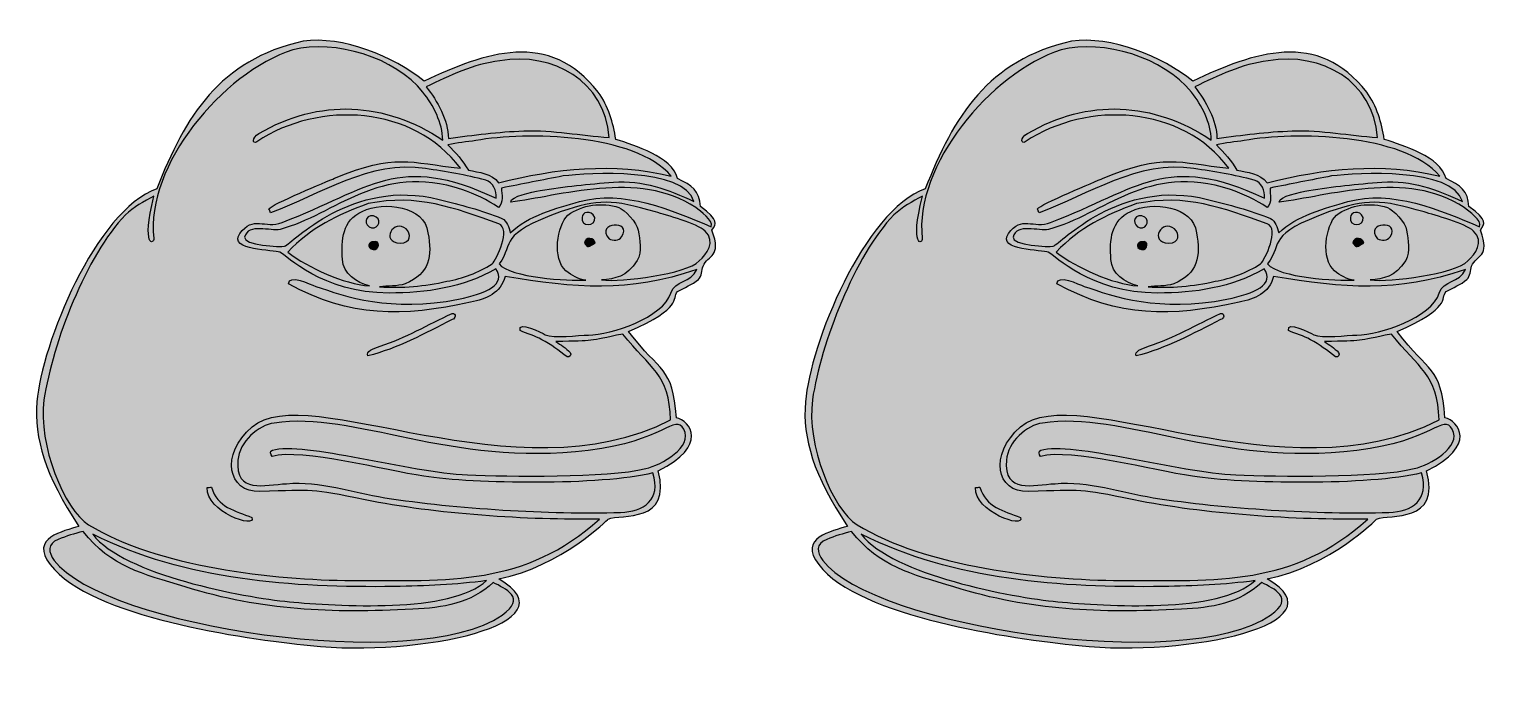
# Model space of a CAD drawing. Header units: millimetres. Extents: x 1626 to 1822, y -370 to -284.
import ezdxf

# ---------------------------------------------------------------- set-up
doc = ezdxf.new("R2010")
doc.units = ezdxf.units.MM
doc.header["$MEASUREMENT"] = 0
doc.layers.add('layer 1', color=7, linetype='Continuous')

msp = doc.modelspace()

# ---------------------------------------------------------------- hatches: boundary and pattern name
at = {"layer": 'layer 1', "true_color": 0x2b2a29}
h = msp.add_hatch(color=250, dxfattribs=at)
edge = h.paths.add_edge_path()
edge.add_spline(control_points=[(1663.1621, -285.3997), (1668.4217, -284.6766), (1675.2974, -287.4023), (1679.3808, -290.7636), (1687.5242, -286.9199), (1696.1877, -283.8034), (1702.69, -292.2583), (1704.0494, -294.09), (1704.7076, -296.3331), (1705.0404, -298.5647), (1707.6074, -299.4035), (1712.5485, -300.8459), (1713.3172, -303.8237), (1715.2397, -304.7046), (1716.2734, -305.4158), (1716.3781, -307.5691), (1718.9379, -309.4491), (1718.5041, -309.7965), (1717.9272, -310.7525), (1719.3087, -314.3921), (1717.3852, -314.0134), (1716.7258, -315.5545), (1716.5663, -316.1562), (1716.6, -316.8779), (1716.1092, -317.3349), (1715.2855, -318.0437), (1714.2514, -318.4216), (1713.3207, -318.9537), (1712.4918, -319.9607), (1714.1631, -321.0471), (1706.7664, -324.3202), (1711.0236, -329.9724), (1712.6523, -328.8197), (1713.1609, -335.8741), (1714.9599, -336.2203), (1717.5918, -339.6468), (1710.7034, -342.9681), (1712.6501, -350.1061), (1705.7873, -348.6891), (1704.006, -349.4661), (1703.9984, -349.4696), (1697.7651, -355.7989), (1689.3536, -357.4533), (1699.7639, -363.4936), (1678.6733, -367.9375), (1664.1267, -366.4032), (1655.1261, -365.454), (1634.7535, -362.6367), (1629.2771, -355.5524), (1626.4681, -351.9189), (1631.0249, -351.0967), (1633.1292, -350.4194), (1628.5925, -343.5955), (1627.1029, -338.6543), (1627.502, -333.7376), (1628.1253, -326.0658), (1635.3437, -308.1085), (1643.5551, -305.2114), (1647.3775, -295.4309), (1651.9278, -287.9702), (1663.1621, -285.3997)], knot_values=[0, 0, 0, 0, 0.05, 0.05, 0.05, 0.1, 0.1, 0.1, 0.15, 0.15, 0.15, 0.2, 0.2, 0.2, 0.25, 0.25, 0.25, 0.3, 0.3, 0.3, 0.35, 0.35, 0.35, 0.4, 0.4, 0.4, 0.45, 0.45, 0.45, 0.5, 0.5, 0.5, 0.55, 0.55, 0.55, 0.6, 0.6, 0.6, 0.65, 0.65, 0.65, 0.7, 0.7, 0.7, 0.75, 0.75, 0.75, 0.8, 0.8, 0.8, 0.85, 0.85, 0.85, 0.9, 0.9, 0.9, 0.95, 0.95, 0.95, 1, 1, 1, 1], degree=3, periodic=1)
h = msp.add_hatch(color=250, dxfattribs=at)
edge = h.paths.add_edge_path()
edge.add_spline(control_points=[(1766.1074, -285.3997), (1771.367, -284.6766), (1778.2427, -287.4023), (1782.3261, -290.7636), (1790.4695, -286.9199), (1799.133, -283.8034), (1805.6353, -292.2583), (1806.9947, -294.09), (1807.6529, -296.3331), (1807.9857, -298.5647), (1810.5527, -299.4035), (1815.4938, -300.8459), (1816.2625, -303.8237), (1818.185, -304.7046), (1819.2187, -305.4158), (1819.3234, -307.5691), (1821.8832, -309.4491), (1821.4494, -309.7965), (1820.8725, -310.7525), (1822.254, -314.3921), (1820.3305, -314.0134), (1819.6711, -315.5545), (1819.5116, -316.1562), (1819.5453, -316.8779), (1819.0545, -317.3349), (1818.2308, -318.0437), (1817.1967, -318.4216), (1816.266, -318.9537), (1815.4371, -319.9607), (1817.1084, -321.0471), (1809.7117, -324.3202), (1813.9689, -329.9724), (1815.5976, -328.8197), (1816.1062, -335.8741), (1817.9052, -336.2203), (1820.5371, -339.6468), (1813.6487, -342.9681), (1815.5954, -350.1061), (1808.7326, -348.6891), (1806.9513, -349.4661), (1806.9437, -349.4696), (1800.7104, -355.7989), (1792.2989, -357.4533), (1802.7092, -363.4936), (1781.6186, -367.9375), (1767.072, -366.4032), (1758.0714, -365.454), (1737.6988, -362.6367), (1732.2224, -355.5524), (1729.4134, -351.9189), (1733.9702, -351.0967), (1736.0745, -350.4194), (1731.5378, -343.5955), (1730.0482, -338.6543), (1730.4473, -333.7376), (1731.0706, -326.0658), (1738.289, -308.1085), (1746.5004, -305.2114), (1750.3228, -295.4309), (1754.8731, -287.9702), (1766.1074, -285.3997)], knot_values=[0, 0, 0, 0, 0.05, 0.05, 0.05, 0.1, 0.1, 0.1, 0.15, 0.15, 0.15, 0.2, 0.2, 0.2, 0.25, 0.25, 0.25, 0.3, 0.3, 0.3, 0.35, 0.35, 0.35, 0.4, 0.4, 0.4, 0.45, 0.45, 0.45, 0.5, 0.5, 0.5, 0.55, 0.55, 0.55, 0.6, 0.6, 0.6, 0.65, 0.65, 0.65, 0.7, 0.7, 0.7, 0.75, 0.75, 0.75, 0.8, 0.8, 0.8, 0.85, 0.85, 0.85, 0.9, 0.9, 0.9, 0.95, 0.95, 0.95, 1, 1, 1, 1], degree=3, periodic=1)
h = msp.add_hatch(color=250, dxfattribs=at)
edge = h.paths.add_edge_path()
edge.add_spline(control_points=[(1661.7614, -286.5636), (1667.4403, -285.1437), (1675.4758, -287.567), (1679.2136, -292.2435), (1680.5875, -293.9625), (1681.856, -296.399), (1681.8589, -298.6493), (1674.1394, -293.5108), (1665.3167, -293.0331), (1657.2281, -297.794), (1656.2458, -298.3718), (1656.3688, -299.2653), (1656.9592, -298.8732), (1665.3432, -293.3031), (1677.9472, -294.0504), (1684.2188, -302.4155), (1677.3767, -301.7263), (1675.6018, -300.353), (1667.3793, -303.777), (1666.3674, -304.198), (1658.9162, -307.2713), (1658.5857, -307.8701), (1658.6422, -308.0036), (1658.7513, -308.2685), (1658.8075, -308.4023), (1665.5008, -305.9412), (1672.0559, -301.3179), (1679.5484, -302.468), (1682.2536, -302.8967), (1684.9671, -303.32), (1687.6182, -304.0211), (1688.6126, -304.3351), (1689.1222, -305.439), (1688.9964, -306.4297), (1675.7833, -300.2781), (1672.3563, -305.0905), (1660.3381, -309.7107), (1658.0389, -310.5948), (1656.4567, -308.6573), (1654.6823, -311.1999), (1653.0698, -313.5103), (1659.3517, -313.3517), (1660.0258, -313.6783), (1661.038, -314.168), (1665.5925, -319.123), (1674.6671, -319.1549), (1679.6267, -319.1724), (1684.6324, -318.4186), (1688.9756, -315.9136), (1690.4228, -317.9768), (1687.6843, -319.239), (1683.9717, -319.9768), (1674.9345, -321.7723), (1668.7035, -319.6028), (1664.8421, -318.2592), (1664.0694, -317.9903), (1661.2358, -316.5639), (1661.1824, -317.9292), (1669.4878, -322.4311), (1676.4548, -322.4002), (1685.5857, -320.3866), (1687.707, -319.9186), (1689.624, -319.2201), (1690.2035, -316.9571), (1699.6328, -318.4509), (1706.7103, -319.1819), (1715.9061, -315.9982), (1715.1439, -317.8025), (1712.9307, -317.4516), (1712.4087, -319.1662), (1711.4067, -322.4578), (1704.4455, -324.7366), (1701.3701, -324.7883), (1700.0376, -324.8104), (1696.7412, -325.2355), (1695.5844, -324.7357), (1695.128, -324.538), (1691.8834, -322.7852), (1692.2133, -324.1792), (1693.1704, -324.6398), (1694.2253, -324.867), (1695.1503, -325.407), (1696.3783, -326.0064), (1697.4085, -326.9129), (1698.5159, -327.6967), (1698.8711, -327.8043), (1699.1327, -327.3983), (1698.9277, -327.1064), (1698.3638, -326.537), (1697.6792, -326.1061), (1697.0287, -325.6419), (1702.4276, -325.5615), (1701.1253, -325.6441), (1705.9974, -324.6469), (1709.6311, -329.2705), (1712.2118, -329.984), (1712.39, -336.1503), (1691.7099, -346.7659), (1663.7342, -330.6456), (1656.3144, -337.0963), (1652.0321, -340.8191), (1653.0531, -345.8954), (1657.3708, -345.758), (1664.8025, -345.5222), (1663.914, -345.3192), (1671.4766, -346.8694), (1680.7507, -348.7708), (1693.3449, -349.6083), (1702.8439, -349.4528), (1692.9315, -358.4233), (1682.6484, -357.7091), (1669.7691, -357.6714), (1659.1575, -357.6404), (1643.5649, -355.8506), (1634.4267, -350.2089), (1631.16, -348.1921), (1627.6212, -339.5173), (1628.442, -333.4523), (1629.5973, -325.8214), (1634.1271, -314.0881), (1639.3436, -308.6767), (1640.4511, -307.6277), (1641.8197, -306.8923), (1643.1659, -306.1967), (1641.4342, -313.1232), (1643.2394, -312.6507), (1643.1469, -311.8315), (1642.051, -302.0947), (1652.279, -289.6744), (1661.7614, -286.5636)], knot_values=[0, 0, 0, 0, 0.02325581, 0.02325581, 0.02325581, 0.04651163, 0.04651163, 0.04651163, 0.06976744, 0.06976744, 0.06976744, 0.09302326, 0.09302326, 0.09302326, 0.11627907, 0.11627907, 0.11627907, 0.13953488, 0.13953488, 0.13953488, 0.1627907, 0.1627907, 0.1627907, 0.18604651, 0.18604651, 0.18604651, 0.20930233, 0.20930233, 0.20930233, 0.23255814, 0.23255814, 0.23255814, 0.25581395, 0.25581395, 0.25581395, 0.27906977, 0.27906977, 0.27906977, 0.30232558, 0.30232558, 0.30232558, 0.3255814, 0.3255814, 0.3255814, 0.34883721, 0.34883721, 0.34883721, 0.37209302, 0.37209302, 0.37209302, 0.39534884, 0.39534884, 0.39534884, 0.41860465, 0.41860465, 0.41860465, 0.44186047, 0.44186047, 0.44186047, 0.46511628, 0.46511628, 0.46511628, 0.48837209, 0.48837209, 0.48837209, 0.51162791, 0.51162791, 0.51162791, 0.53488372, 0.53488372, 0.53488372, 0.55813953, 0.55813953, 0.55813953, 0.58139535, 0.58139535, 0.58139535, 0.60465116, 0.60465116, 0.60465116, 0.62790698, 0.62790698, 0.62790698, 0.65116279, 0.65116279, 0.65116279, 0.6744186, 0.6744186, 0.6744186, 0.69767442, 0.69767442, 0.69767442, 0.72093023, 0.72093023, 0.72093023, 0.74418605, 0.74418605, 0.74418605, 0.76744186, 0.76744186, 0.76744186, 0.79069767, 0.79069767, 0.79069767, 0.81395349, 0.81395349, 0.81395349, 0.8372093, 0.8372093, 0.8372093, 0.86046512, 0.86046512, 0.86046512, 0.88372093, 0.88372093, 0.88372093, 0.90697674, 0.90697674, 0.90697674, 0.93023256, 0.93023256, 0.93023256, 0.95348837, 0.95348837, 0.95348837, 0.97674419, 0.97674419, 0.97674419, 1, 1, 1, 1], degree=3, periodic=1)
at = {"layer": 'layer 1', "true_color": 0xfefefe}
h = msp.add_hatch(color=7, dxfattribs=at)
edge = h.paths.add_edge_path()
edge.add_spline(control_points=[(1764.7067, -286.5636), (1770.3856, -285.1437), (1778.4211, -287.567), (1782.1589, -292.2435), (1783.5328, -293.9625), (1784.8013, -296.399), (1784.8042, -298.6493), (1777.0847, -293.5108), (1768.262, -293.0331), (1760.1734, -297.794), (1759.1911, -298.3718), (1759.3141, -299.2653), (1759.9045, -298.8732), (1768.2885, -293.3031), (1780.8925, -294.0504), (1787.1641, -302.4155), (1780.322, -301.7263), (1778.5471, -300.353), (1770.3246, -303.777), (1769.3127, -304.198), (1761.8615, -307.2713), (1761.531, -307.8701), (1761.5875, -308.0036), (1761.6966, -308.2685), (1761.7528, -308.4023), (1768.4461, -305.9412), (1775.0012, -301.3179), (1782.4937, -302.468), (1785.1989, -302.8967), (1787.9124, -303.32), (1790.5635, -304.0211), (1791.5579, -304.3351), (1792.0675, -305.439), (1791.9417, -306.4297), (1778.7286, -300.2781), (1775.3016, -305.0905), (1763.2834, -309.7107), (1760.9842, -310.5948), (1759.402, -308.6573), (1757.6276, -311.1999), (1756.0151, -313.5103), (1762.297, -313.3517), (1762.9711, -313.6783), (1763.9833, -314.168), (1768.5378, -319.123), (1777.6124, -319.1549), (1782.572, -319.1724), (1787.5777, -318.4186), (1791.9209, -315.9136), (1793.3681, -317.9768), (1790.6296, -319.239), (1786.917, -319.9768), (1777.8798, -321.7723), (1771.6488, -319.6028), (1767.7874, -318.2592), (1767.0147, -317.9903), (1764.1811, -316.5639), (1764.1277, -317.9292), (1772.4331, -322.4311), (1779.4001, -322.4002), (1788.531, -320.3866), (1790.6523, -319.9186), (1792.5693, -319.2201), (1793.1488, -316.9571), (1802.5781, -318.4509), (1809.6556, -319.1819), (1818.8514, -315.9982), (1818.0892, -317.8025), (1815.876, -317.4516), (1815.354, -319.1662), (1814.352, -322.4578), (1807.3908, -324.7366), (1804.3154, -324.7883), (1802.9829, -324.8104), (1799.6865, -325.2355), (1798.5297, -324.7357), (1798.0733, -324.538), (1794.8287, -322.7852), (1795.1586, -324.1792), (1796.1157, -324.6398), (1797.1706, -324.867), (1798.0956, -325.407), (1799.3236, -326.0064), (1800.3538, -326.9129), (1801.4612, -327.6967), (1801.8164, -327.8043), (1802.078, -327.3983), (1801.873, -327.1064), (1801.3091, -326.537), (1800.6245, -326.1061), (1799.974, -325.6419), (1805.3729, -325.5615), (1804.0706, -325.6441), (1808.9427, -324.6469), (1812.5764, -329.2705), (1815.1571, -329.984), (1815.3353, -336.1503), (1794.6552, -346.7659), (1766.6795, -330.6456), (1759.2597, -337.0963), (1754.9774, -340.8191), (1755.9984, -345.8954), (1760.3161, -345.758), (1767.7478, -345.5222), (1766.8593, -345.3192), (1774.4219, -346.8694), (1783.696, -348.7708), (1796.2902, -349.6083), (1805.7892, -349.4528), (1795.8768, -358.4233), (1785.5937, -357.7091), (1772.7144, -357.6714), (1762.1028, -357.6404), (1746.5102, -355.8506), (1737.372, -350.2089), (1734.1053, -348.1921), (1730.5665, -339.5173), (1731.3873, -333.4523), (1732.5426, -325.8214), (1737.0724, -314.0881), (1742.2889, -308.6767), (1743.3964, -307.6277), (1744.765, -306.8923), (1746.1112, -306.1967), (1744.3795, -313.1232), (1746.1847, -312.6507), (1746.0922, -311.8315), (1744.9963, -302.0947), (1755.2243, -289.6744), (1764.7067, -286.5636)], knot_values=[0, 0, 0, 0, 0.02325581, 0.02325581, 0.02325581, 0.04651163, 0.04651163, 0.04651163, 0.06976744, 0.06976744, 0.06976744, 0.09302326, 0.09302326, 0.09302326, 0.11627907, 0.11627907, 0.11627907, 0.13953488, 0.13953488, 0.13953488, 0.1627907, 0.1627907, 0.1627907, 0.18604651, 0.18604651, 0.18604651, 0.20930233, 0.20930233, 0.20930233, 0.23255814, 0.23255814, 0.23255814, 0.25581395, 0.25581395, 0.25581395, 0.27906977, 0.27906977, 0.27906977, 0.30232558, 0.30232558, 0.30232558, 0.3255814, 0.3255814, 0.3255814, 0.34883721, 0.34883721, 0.34883721, 0.37209302, 0.37209302, 0.37209302, 0.39534884, 0.39534884, 0.39534884, 0.41860465, 0.41860465, 0.41860465, 0.44186047, 0.44186047, 0.44186047, 0.46511628, 0.46511628, 0.46511628, 0.48837209, 0.48837209, 0.48837209, 0.51162791, 0.51162791, 0.51162791, 0.53488372, 0.53488372, 0.53488372, 0.55813953, 0.55813953, 0.55813953, 0.58139535, 0.58139535, 0.58139535, 0.60465116, 0.60465116, 0.60465116, 0.62790698, 0.62790698, 0.62790698, 0.65116279, 0.65116279, 0.65116279, 0.6744186, 0.6744186, 0.6744186, 0.69767442, 0.69767442, 0.69767442, 0.72093023, 0.72093023, 0.72093023, 0.74418605, 0.74418605, 0.74418605, 0.76744186, 0.76744186, 0.76744186, 0.79069767, 0.79069767, 0.79069767, 0.81395349, 0.81395349, 0.81395349, 0.8372093, 0.8372093, 0.8372093, 0.86046512, 0.86046512, 0.86046512, 0.88372093, 0.88372093, 0.88372093, 0.90697674, 0.90697674, 0.90697674, 0.93023256, 0.93023256, 0.93023256, 0.95348837, 0.95348837, 0.95348837, 0.97674419, 0.97674419, 0.97674419, 1, 1, 1, 1], degree=3, periodic=1)
at = {"layer": 'layer 1', "true_color": 0x2b2a29}
h = msp.add_hatch(color=250, dxfattribs=at)
edge = h.paths.add_edge_path()
edge.add_spline(control_points=[(1689.4907, -288.0374), (1696.6802, -286.8013), (1703.5848, -290.7856), (1704.1493, -298.3034), (1700.2477, -298.0832), (1696.7674, -297.267), (1692.7082, -297.429), (1689.3087, -297.5646), (1685.9835, -297.9541), (1682.6243, -298.4594), (1682.6071, -295.9523), (1681.1365, -293.4373), (1679.6495, -291.5232), (1682.79, -290.0307), (1685.9939, -288.4473), (1689.4907, -288.0374)], knot_values=[0, 0, 0, 0, 0.2, 0.2, 0.2, 0.4, 0.4, 0.4, 0.6, 0.6, 0.6, 0.8, 0.8, 0.8, 1, 1, 1, 1], degree=3, periodic=1)
at = {"layer": 'layer 1', "true_color": 0xfefefe}
h = msp.add_hatch(color=7, dxfattribs=at)
edge = h.paths.add_edge_path()
edge.add_spline(control_points=[(1792.436, -288.0374), (1799.6255, -286.8013), (1806.5301, -290.7856), (1807.0946, -298.3034), (1803.193, -298.0832), (1799.7127, -297.267), (1795.6535, -297.429), (1792.254, -297.5646), (1788.9288, -297.9541), (1785.5696, -298.4594), (1785.5524, -295.9523), (1784.0818, -293.4373), (1782.5948, -291.5232), (1785.7353, -290.0307), (1788.9392, -288.4473), (1792.436, -288.0374)], knot_values=[0, 0, 0, 0, 0.2, 0.2, 0.2, 0.4, 0.4, 0.4, 0.6, 0.6, 0.6, 0.8, 0.8, 0.8, 1, 1, 1, 1], degree=3, periodic=1)
at = {"layer": 'layer 1', "true_color": 0x2b2a29}
h = msp.add_hatch(color=250, dxfattribs=at)
edge = h.paths.add_edge_path()
edge.add_spline(control_points=[(1686.2963, -298.7226), (1692.9997, -297.5093), (1707.5733, -297.7384), (1712.4803, -303.4817), (1704.7239, -301.6293), (1696.9872, -302.419), (1689.3406, -304.399), (1688.4285, -303.0885), (1686.7156, -303.0058), (1685.2941, -302.6899), (1684.5629, -301.4301), (1683.5966, -300.3266), (1682.5603, -299.3074), (1683.7955, -299.0425), (1685.046, -298.8847), (1686.2963, -298.7226)], knot_values=[0, 0, 0, 0, 0.2, 0.2, 0.2, 0.4, 0.4, 0.4, 0.6, 0.6, 0.6, 0.8, 0.8, 0.8, 1, 1, 1, 1], degree=3, periodic=1)
at = {"layer": 'layer 1', "true_color": 0xfefefe}
h = msp.add_hatch(color=7, dxfattribs=at)
edge = h.paths.add_edge_path()
edge.add_spline(control_points=[(1789.2416, -298.7226), (1795.945, -297.5093), (1810.5186, -297.7384), (1815.4256, -303.4817), (1807.6692, -301.6293), (1799.9325, -302.419), (1792.2859, -304.399), (1791.3738, -303.0885), (1789.6609, -303.0058), (1788.2394, -302.6899), (1787.5082, -301.4301), (1786.5419, -300.3266), (1785.5056, -299.3074), (1786.7408, -299.0425), (1787.9913, -298.8847), (1789.2416, -298.7226)], knot_values=[0, 0, 0, 0, 0.2, 0.2, 0.2, 0.4, 0.4, 0.4, 0.6, 0.6, 0.6, 0.8, 0.8, 0.8, 1, 1, 1, 1], degree=3, periodic=1)
at = {"layer": 'layer 1', "true_color": 0x2b2a29}
h = msp.add_hatch(color=250, dxfattribs=at)
edge = h.paths.add_edge_path()
edge.add_spline(control_points=[(1697.9895, -303.4705), (1701.3891, -303.0529), (1714.1993, -302.2854), (1715.515, -306.898), (1712.0846, -305.2437), (1708.6335, -304.0323), (1704.7319, -304.309), (1701.3568, -304.5479), (1698.155, -304.8634), (1694.9165, -305.4278), (1693.7459, -305.6315), (1690.9419, -306.2016), (1690.9763, -306.9579), (1697.2802, -306.2746), (1708.1303, -302.5611), (1715.7441, -307.7035), (1716.3528, -308.1522), (1718.1847, -309.4134), (1717.8194, -310.2861), (1712.6053, -308.0205), (1705.9568, -305.2524), (1700.1816, -306.9054), (1697.1041, -307.7865), (1693.2969, -308.7995), (1690.9029, -311.0795), (1690.715, -310.363), (1690.4874, -309.5301), (1689.7899, -309.1485), (1687.0596, -308.0676), (1684.2225, -307.3023), (1681.3719, -306.6158), (1669.6469, -303.6545), (1661.7336, -312.5127), (1660.6839, -312.8788), (1660.163, -313.0605), (1655.1051, -312.691), (1655.3253, -311.6793), (1655.7519, -309.7187), (1658.8304, -310.9483), (1660.0673, -310.6262), (1667.4803, -308.6957), (1673.2624, -301.6429), (1684.4236, -305.2699), (1686.1402, -305.9054), (1687.825, -306.6574), (1689.3496, -307.6761), (1690.0589, -307.0256), (1689.7298, -305.9446), (1689.7466, -305.0945), (1692.4898, -304.5304), (1695.2427, -304.0119), (1697.9895, -303.4705)], knot_values=[0, 0, 0, 0, 0.05882353, 0.05882353, 0.05882353, 0.11764706, 0.11764706, 0.11764706, 0.17647059, 0.17647059, 0.17647059, 0.23529412, 0.23529412, 0.23529412, 0.29411765, 0.29411765, 0.29411765, 0.35294118, 0.35294118, 0.35294118, 0.41176471, 0.41176471, 0.41176471, 0.47058824, 0.47058824, 0.47058824, 0.52941176, 0.52941176, 0.52941176, 0.58823529, 0.58823529, 0.58823529, 0.64705882, 0.64705882, 0.64705882, 0.70588235, 0.70588235, 0.70588235, 0.76470588, 0.76470588, 0.76470588, 0.82352941, 0.82352941, 0.82352941, 0.88235294, 0.88235294, 0.88235294, 0.94117647, 0.94117647, 0.94117647, 1, 1, 1, 1], degree=3, periodic=1)
at = {"layer": 'layer 1', "true_color": 0xfefefe}
h = msp.add_hatch(color=7, dxfattribs=at)
edge = h.paths.add_edge_path()
edge.add_spline(control_points=[(1800.9348, -303.4705), (1804.3344, -303.0529), (1817.1446, -302.2854), (1818.4603, -306.898), (1815.0299, -305.2437), (1811.5788, -304.0323), (1807.6772, -304.309), (1804.3021, -304.5479), (1801.1003, -304.8634), (1797.8618, -305.4278), (1796.6912, -305.6315), (1793.8872, -306.2016), (1793.9216, -306.9579), (1800.2255, -306.2746), (1811.0756, -302.5611), (1818.6894, -307.7035), (1819.2981, -308.1522), (1821.13, -309.4134), (1820.7647, -310.2861), (1815.5506, -308.0205), (1808.9021, -305.2524), (1803.1269, -306.9054), (1800.0494, -307.7865), (1796.2422, -308.7995), (1793.8482, -311.0795), (1793.6603, -310.363), (1793.4327, -309.5301), (1792.7352, -309.1485), (1790.0049, -308.0676), (1787.1678, -307.3023), (1784.3172, -306.6158), (1772.5922, -303.6545), (1764.6789, -312.5127), (1763.6292, -312.8788), (1763.1083, -313.0605), (1758.0504, -312.691), (1758.2706, -311.6793), (1758.6972, -309.7187), (1761.7757, -310.9483), (1763.0126, -310.6262), (1770.4256, -308.6957), (1776.2077, -301.6429), (1787.3689, -305.2699), (1789.0855, -305.9054), (1790.7703, -306.6574), (1792.2949, -307.6761), (1793.0042, -307.0256), (1792.6751, -305.9446), (1792.6919, -305.0945), (1795.4351, -304.5304), (1798.188, -304.0119), (1800.9348, -303.4705)], knot_values=[0, 0, 0, 0, 0.05882353, 0.05882353, 0.05882353, 0.11764706, 0.11764706, 0.11764706, 0.17647059, 0.17647059, 0.17647059, 0.23529412, 0.23529412, 0.23529412, 0.29411765, 0.29411765, 0.29411765, 0.35294118, 0.35294118, 0.35294118, 0.41176471, 0.41176471, 0.41176471, 0.47058824, 0.47058824, 0.47058824, 0.52941176, 0.52941176, 0.52941176, 0.58823529, 0.58823529, 0.58823529, 0.64705882, 0.64705882, 0.64705882, 0.70588235, 0.70588235, 0.70588235, 0.76470588, 0.76470588, 0.76470588, 0.82352941, 0.82352941, 0.82352941, 0.88235294, 0.88235294, 0.88235294, 0.94117647, 0.94117647, 0.94117647, 1, 1, 1, 1], degree=3, periodic=1)
at = {"layer": 'layer 1', "true_color": 0x2b2a29}
h = msp.add_hatch(color=250, dxfattribs=at)
edge = h.paths.add_edge_path()
edge.add_spline(control_points=[(1671.8664, -307.1736), (1678.4972, -305.8321), (1683.3103, -307.7179), (1689.3611, -309.8799), (1691.0658, -310.489), (1689.0863, -314.6757), (1688.4699, -315.2481), (1686.6478, -316.4495), (1684.544, -317.2071), (1682.3968, -317.5742), (1679.4561, -318.2826), (1676.4082, -318.4932), (1673.3924, -318.3276), (1674.5395, -318.1904), (1675.7293, -318.2826), (1676.8425, -317.92), (1680.1423, -316.5192), (1680.452, -314.2481), (1679.8812, -311.0795), (1679.4756, -307.4493), (1673.9729, -306.8247), (1671.0796, -308.2196), (1668.4455, -309.4134), (1668.2176, -312.0118), (1668.4324, -314.6502), (1668.4642, -316.562), (1670.3635, -317.807), (1672.0442, -318.2), (1668.543, -317.9067), (1663.9084, -315.8314), (1661.0956, -313.6721), (1664.2291, -310.3743), (1667.7193, -308.6856), (1671.8664, -307.1736)], knot_values=[0, 0, 0, 0, 0.09090909, 0.09090909, 0.09090909, 0.18181818, 0.18181818, 0.18181818, 0.27272727, 0.27272727, 0.27272727, 0.36363636, 0.36363636, 0.36363636, 0.45454545, 0.45454545, 0.45454545, 0.54545455, 0.54545455, 0.54545455, 0.63636364, 0.63636364, 0.63636364, 0.72727273, 0.72727273, 0.72727273, 0.81818182, 0.81818182, 0.81818182, 0.90909091, 0.90909091, 0.90909091, 1, 1, 1, 1], degree=3, periodic=1)
h = msp.add_hatch(color=250, dxfattribs=at)
edge = h.paths.add_edge_path()
edge.add_spline(control_points=[(1697.7091, -308.2264), (1702.7025, -306.6133), (1704.559, -306.5494), (1710.365, -308.2912), (1711.7722, -308.713), (1715.956, -309.829), (1716.9984, -310.8445), (1718.5322, -312.3389), (1717.1995, -313.9174), (1716.2296, -314.8589), (1714.4106, -316.6232), (1705.8879, -317.7372), (1703.1507, -317.3991), (1704.9531, -317.2192), (1706.4402, -317.0447), (1707.9114, -314.8153), (1708.5825, -313.5559), (1708.2423, -312.0669), (1708.0373, -310.726), (1707.9165, -309.761), (1706.201, -307.9256), (1705.4671, -307.7065), (1703.2014, -306.9579), (1700.5447, -307.276), (1698.625, -308.7328), (1697.1886, -310.0348), (1696.5001, -314.6566), (1698.3619, -316.1581), (1699.1308, -316.7788), (1700.0199, -317.3368), (1701.028, -317.4255), (1698.6939, -317.5451), (1690.8849, -317.095), (1689.4009, -315.263), (1691.5898, -312.3036), (1689.0671, -311.422), (1697.7091, -308.2264)], knot_values=[0, 0, 0, 0, 0.08333333, 0.08333333, 0.08333333, 0.16666667, 0.16666667, 0.16666667, 0.25, 0.25, 0.25, 0.33333333, 0.33333333, 0.33333333, 0.41666667, 0.41666667, 0.41666667, 0.5, 0.5, 0.5, 0.58333333, 0.58333333, 0.58333333, 0.66666667, 0.66666667, 0.66666667, 0.75, 0.75, 0.75, 0.83333333, 0.83333333, 0.83333333, 0.91666667, 0.91666667, 0.91666667, 1, 1, 1, 1], degree=3, periodic=1)
at = {"layer": 'layer 1', "true_color": 0xfefefe}
h = msp.add_hatch(color=7, dxfattribs=at)
edge = h.paths.add_edge_path()
edge.add_spline(control_points=[(1774.8117, -307.1736), (1781.4425, -305.8321), (1786.2556, -307.7179), (1792.3064, -309.8799), (1794.0111, -310.489), (1792.0316, -314.6757), (1791.4152, -315.2481), (1789.5931, -316.4495), (1787.4893, -317.2071), (1785.3421, -317.5742), (1782.4014, -318.2826), (1779.3535, -318.4932), (1776.3377, -318.3276), (1777.4848, -318.1904), (1778.6746, -318.2826), (1779.7878, -317.92), (1783.0876, -316.5192), (1783.3973, -314.2481), (1782.8265, -311.0795), (1782.4209, -307.4493), (1776.9182, -306.8247), (1774.0249, -308.2196), (1771.3908, -309.4134), (1771.1629, -312.0118), (1771.3777, -314.6502), (1771.4095, -316.562), (1773.3088, -317.807), (1774.9895, -318.2), (1771.4883, -317.9067), (1766.8537, -315.8314), (1764.0409, -313.6721), (1767.1744, -310.3743), (1770.6646, -308.6856), (1774.8117, -307.1736)], knot_values=[0, 0, 0, 0, 0.09090909, 0.09090909, 0.09090909, 0.18181818, 0.18181818, 0.18181818, 0.27272727, 0.27272727, 0.27272727, 0.36363636, 0.36363636, 0.36363636, 0.45454545, 0.45454545, 0.45454545, 0.54545455, 0.54545455, 0.54545455, 0.63636364, 0.63636364, 0.63636364, 0.72727273, 0.72727273, 0.72727273, 0.81818182, 0.81818182, 0.81818182, 0.90909091, 0.90909091, 0.90909091, 1, 1, 1, 1], degree=3, periodic=1)
h = msp.add_hatch(color=7, dxfattribs=at)
edge = h.paths.add_edge_path()
edge.add_spline(control_points=[(1800.6544, -308.2264), (1805.6478, -306.6133), (1807.5043, -306.5494), (1813.3103, -308.2912), (1814.7175, -308.713), (1818.9013, -309.829), (1819.9437, -310.8445), (1821.4775, -312.3389), (1820.1448, -313.9174), (1819.1749, -314.8589), (1817.3559, -316.6232), (1808.8332, -317.7372), (1806.096, -317.3991), (1807.8984, -317.2192), (1809.3855, -317.0447), (1810.8567, -314.8153), (1811.5278, -313.5559), (1811.1876, -312.0669), (1810.9826, -310.726), (1810.8618, -309.761), (1809.1463, -307.9256), (1808.4124, -307.7065), (1806.1467, -306.9579), (1803.49, -307.276), (1801.5703, -308.7328), (1800.1339, -310.0348), (1799.4454, -314.6566), (1801.3072, -316.1581), (1802.0761, -316.7788), (1802.9652, -317.3368), (1803.9733, -317.4255), (1801.6392, -317.5451), (1793.8302, -317.095), (1792.3462, -315.263), (1794.5351, -312.3036), (1792.0124, -311.422), (1800.6544, -308.2264)], knot_values=[0, 0, 0, 0, 0.08333333, 0.08333333, 0.08333333, 0.16666667, 0.16666667, 0.16666667, 0.25, 0.25, 0.25, 0.33333333, 0.33333333, 0.33333333, 0.41666667, 0.41666667, 0.41666667, 0.5, 0.5, 0.5, 0.58333333, 0.58333333, 0.58333333, 0.66666667, 0.66666667, 0.66666667, 0.75, 0.75, 0.75, 0.83333333, 0.83333333, 0.83333333, 0.91666667, 0.91666667, 0.91666667, 1, 1, 1, 1], degree=3, periodic=1)
at = {"layer": 'layer 1', "true_color": 0x2b2a29}
h = msp.add_hatch(color=250, dxfattribs=at)
edge = h.paths.add_edge_path()
edge.add_spline(control_points=[(1672.5758, -308.8224), (1673.8255, -309.0849), (1673.2879, -310.5972), (1672.3334, -310.4074), (1671.2799, -310.1981), (1671.3265, -308.5604), (1672.5758, -308.8224)], knot_values=[0, 0, 0, 0, 0.5, 0.5, 0.5, 1, 1, 1, 1], degree=3, periodic=1)
h = msp.add_hatch(color=250, dxfattribs=at)
edge = h.paths.add_edge_path()
edge.add_spline(control_points=[(1676.1752, -312.4937), (1673.3911, -312.3329), (1675.3012, -309.1386), (1676.9442, -310.5693), (1677.6503, -311.1837), (1677.6624, -312.436), (1676.1752, -312.4937)], knot_values=[0, 0, 0, 0, 0.5, 0.5, 0.5, 1, 1, 1, 1], degree=3, periodic=1)
h = msp.add_hatch(color=250, dxfattribs=at)
edge = h.paths.add_edge_path()
edge.add_spline(control_points=[(1700.5316, -309.0208), (1700.4683, -308.3355), (1701.7595, -307.9119), (1702.218, -309.0153), (1702.4217, -310.3569), (1700.2416, -310.2745), (1700.5316, -309.0208)], knot_values=[0, 0, 0, 0, 0.5, 0.5, 0.5, 1, 1, 1, 1], degree=3, periodic=1)
h = msp.add_hatch(color=250, dxfattribs=at)
edge = h.paths.add_edge_path()
edge.add_spline(control_points=[(1705.8206, -311.6022), (1705.49, -312.185), (1704.6512, -312.1816), (1704.1338, -311.8769), (1702.2359, -309.6495), (1707.3539, -309.3021), (1705.8206, -311.6022)], knot_values=[0, 0, 0, 0, 0.5, 0.5, 0.5, 1, 1, 1, 1], degree=3, periodic=1)
at = {"layer": 'layer 1', "true_color": 0xfefefe}
h = msp.add_hatch(color=7, dxfattribs=at)
edge = h.paths.add_edge_path()
edge.add_spline(control_points=[(1775.5211, -308.8224), (1776.7708, -309.0849), (1776.2332, -310.5972), (1775.2787, -310.4074), (1774.2252, -310.1981), (1774.2718, -308.5604), (1775.5211, -308.8224)], knot_values=[0, 0, 0, 0, 0.5, 0.5, 0.5, 1, 1, 1, 1], degree=3, periodic=1)
h = msp.add_hatch(color=7, dxfattribs=at)
edge = h.paths.add_edge_path()
edge.add_spline(control_points=[(1779.1205, -312.4937), (1776.3364, -312.3329), (1778.2465, -309.1386), (1779.8895, -310.5693), (1780.5956, -311.1837), (1780.6077, -312.436), (1779.1205, -312.4937)], knot_values=[0, 0, 0, 0, 0.5, 0.5, 0.5, 1, 1, 1, 1], degree=3, periodic=1)
h = msp.add_hatch(color=7, dxfattribs=at)
edge = h.paths.add_edge_path()
edge.add_spline(control_points=[(1803.4769, -309.0208), (1803.4136, -308.3355), (1804.7048, -307.9119), (1805.1633, -309.0153), (1805.367, -310.3569), (1803.1869, -310.2745), (1803.4769, -309.0208)], knot_values=[0, 0, 0, 0, 0.5, 0.5, 0.5, 1, 1, 1, 1], degree=3, periodic=1)
h = msp.add_hatch(color=7, dxfattribs=at)
edge = h.paths.add_edge_path()
edge.add_spline(control_points=[(1808.7659, -311.6022), (1808.4353, -312.185), (1807.5965, -312.1816), (1807.0791, -311.8769), (1805.1812, -309.6495), (1810.2992, -309.3021), (1808.7659, -311.6022)], knot_values=[0, 0, 0, 0, 0.5, 0.5, 0.5, 1, 1, 1, 1], degree=3, periodic=1)
at = {"layer": 'layer 1', "true_color": 0x2b2a29}
h = msp.add_hatch(color=250, dxfattribs=at)
edge = h.paths.add_edge_path()
edge.add_spline(control_points=[(1672.5817, -312.2771), (1673.5514, -312.0052), (1673.3941, -313.4877), (1672.5424, -313.3163), (1671.5542, -313.1172), (1672.0085, -312.2381), (1672.5817, -312.2771)], knot_values=[0, 0, 0, 0, 0.5, 0.5, 0.5, 1, 1, 1, 1], degree=3, periodic=1)
h = msp.add_hatch(color=250, dxfattribs=at)
edge = h.paths.add_edge_path()
edge.add_spline(control_points=[(1700.8342, -312.4521), (1700.934, -311.6005), (1702.2144, -311.6529), (1702.284, -312.486), (1700.9773, -313.2195), (1701.3726, -312.9611), (1700.8342, -312.4521)], knot_values=[0, 0, 0, 0, 0.5, 0.5, 0.5, 1, 1, 1, 1], degree=3, periodic=1)
at = {"layer": 'layer 1', "true_color": 0xfefefe}
h = msp.add_hatch(color=7, dxfattribs=at)
edge = h.paths.add_edge_path()
edge.add_spline(control_points=[(1775.527, -312.2771), (1776.4967, -312.0052), (1776.3394, -313.4877), (1775.4877, -313.3163), (1774.4995, -313.1172), (1774.9538, -312.2381), (1775.527, -312.2771)], knot_values=[0, 0, 0, 0, 0.5, 0.5, 0.5, 1, 1, 1, 1], degree=3, periodic=1)
h = msp.add_hatch(color=7, dxfattribs=at)
edge = h.paths.add_edge_path()
edge.add_spline(control_points=[(1803.7795, -312.4521), (1803.8793, -311.6005), (1805.1597, -311.6529), (1805.2293, -312.486), (1803.9226, -313.2195), (1804.3179, -312.9611), (1803.7795, -312.4521)], knot_values=[0, 0, 0, 0, 0.5, 0.5, 0.5, 1, 1, 1, 1], degree=3, periodic=1)
at = {"layer": 'layer 1', "true_color": 0x2b2a29}
h = msp.add_hatch(color=250, dxfattribs=at)
edge = h.paths.add_edge_path()
edge.add_spline(control_points=[(1673.479, -326.2737), (1672.5335, -326.6638), (1671.5291, -326.9309), (1671.8187, -327.5673), (1675.8271, -326.5877), (1679.46, -324.5607), (1683.1169, -322.7202), (1683.6094, -322.6185), (1683.7355, -321.8589), (1683.1131, -321.8926), (1679.9169, -323.3762), (1676.8519, -325.1943), (1673.479, -326.2737)], knot_values=[0, 0, 0, 0, 0.25, 0.25, 0.25, 0.5, 0.5, 0.5, 0.75, 0.75, 0.75, 1, 1, 1, 1], degree=3, periodic=1)
at = {"layer": 'layer 1', "true_color": 0xfefefe}
h = msp.add_hatch(color=7, dxfattribs=at)
edge = h.paths.add_edge_path()
edge.add_spline(control_points=[(1776.4243, -326.2737), (1775.4788, -326.6638), (1774.4744, -326.9309), (1774.764, -327.5673), (1778.7724, -326.5877), (1782.4053, -324.5607), (1786.0622, -322.7202), (1786.5547, -322.6185), (1786.6808, -321.8589), (1786.0584, -321.8926), (1782.8622, -323.3762), (1779.7972, -325.1943), (1776.4243, -326.2737)], knot_values=[0, 0, 0, 0, 0.25, 0.25, 0.25, 0.5, 0.5, 0.5, 0.75, 0.75, 0.75, 1, 1, 1, 1], degree=3, periodic=1)
at = {"layer": 'layer 1', "true_color": 0x2b2a29}
h = msp.add_hatch(color=250, dxfattribs=at)
edge = h.paths.add_edge_path()
edge.add_spline(control_points=[(1659.2794, -336.5788), (1670.1074, -334.9334), (1682.7556, -342.5117), (1701.3513, -340.2587), (1711.5307, -339.0252), (1712.951, -335.2325), (1714.1443, -337.412), (1715.452, -339.8), (1711.1571, -342.1867), (1709.0602, -342.688), (1703.8041, -343.9446), (1690.6235, -343.7481), (1685.1757, -343.5189), (1677.5518, -343.1984), (1663.0921, -338.9704), (1659.0484, -340.2152), (1658.6268, -340.3545), (1658.8283, -340.7851), (1658.9973, -341.0445), (1663.0113, -339.9588), (1674.145, -342.9062), (1679.3377, -343.7107), (1685.8927, -344.7265), (1703.1331, -345.0027), (1710.0134, -343.2577), (1711.1674, -346.8859), (1708.754, -348.4593), (1705.6757, -348.5505), (1696.0956, -348.8338), (1683.7102, -348.0769), (1674.0862, -346.5835), (1669.7222, -345.8695), (1665.424, -344.3198), (1660.9433, -344.7016), (1657.9677, -344.8629), (1654.0626, -346.1326), (1654.4247, -341.5315), (1654.6129, -339.139), (1657.1637, -336.8377), (1659.2794, -336.5788)], knot_values=[0, 0, 0, 0, 0.07692308, 0.07692308, 0.07692308, 0.15384615, 0.15384615, 0.15384615, 0.23076923, 0.23076923, 0.23076923, 0.30769231, 0.30769231, 0.30769231, 0.38461538, 0.38461538, 0.38461538, 0.46153846, 0.46153846, 0.46153846, 0.53846154, 0.53846154, 0.53846154, 0.61538462, 0.61538462, 0.61538462, 0.69230769, 0.69230769, 0.69230769, 0.76923077, 0.76923077, 0.76923077, 0.84615385, 0.84615385, 0.84615385, 0.92307692, 0.92307692, 0.92307692, 1, 1, 1, 1], degree=3, periodic=1)
at = {"layer": 'layer 1', "true_color": 0xfefefe}
h = msp.add_hatch(color=7, dxfattribs=at)
edge = h.paths.add_edge_path()
edge.add_spline(control_points=[(1762.2247, -336.5788), (1773.0527, -334.9334), (1785.7009, -342.5117), (1804.2966, -340.2587), (1814.476, -339.0252), (1815.8963, -335.2325), (1817.0896, -337.412), (1818.3973, -339.8), (1814.1024, -342.1867), (1812.0055, -342.688), (1806.7494, -343.9446), (1793.5688, -343.7481), (1788.121, -343.5189), (1780.4971, -343.1984), (1766.0374, -338.9704), (1761.9937, -340.2152), (1761.5721, -340.3545), (1761.7736, -340.7851), (1761.9426, -341.0445), (1765.9566, -339.9588), (1777.0903, -342.9062), (1782.283, -343.7107), (1788.838, -344.7265), (1806.0784, -345.0027), (1812.9587, -343.2577), (1814.1127, -346.8859), (1811.6993, -348.4593), (1808.621, -348.5505), (1799.0409, -348.8338), (1786.6555, -348.0769), (1777.0315, -346.5835), (1772.6675, -345.8695), (1768.3693, -344.3198), (1763.8886, -344.7016), (1760.913, -344.8629), (1757.0079, -346.1326), (1757.37, -341.5315), (1757.5582, -339.139), (1760.109, -336.8377), (1762.2247, -336.5788)], knot_values=[0, 0, 0, 0, 0.07692308, 0.07692308, 0.07692308, 0.15384615, 0.15384615, 0.15384615, 0.23076923, 0.23076923, 0.23076923, 0.30769231, 0.30769231, 0.30769231, 0.38461538, 0.38461538, 0.38461538, 0.46153846, 0.46153846, 0.46153846, 0.53846154, 0.53846154, 0.53846154, 0.61538462, 0.61538462, 0.61538462, 0.69230769, 0.69230769, 0.69230769, 0.76923077, 0.76923077, 0.76923077, 0.84615385, 0.84615385, 0.84615385, 0.92307692, 0.92307692, 0.92307692, 1, 1, 1, 1], degree=3, periodic=1)
at = {"layer": 'layer 1', "true_color": 0x2b2a29}
h = msp.add_hatch(color=250, dxfattribs=at)
edge = h.paths.add_edge_path()
edge.add_spline(control_points=[(1650.2902, -345.2282), (1650.0683, -348.4385), (1656.9826, -350.8371), (1656.3051, -349.2291), (1654.0502, -348.3287), (1651.6851, -347.8838), (1650.8769, -345.1697), (1650.681, -345.1887), (1650.4857, -345.2091), (1650.2902, -345.2282)], knot_values=[0, 0, 0, 0, 0.33333333, 0.33333333, 0.33333333, 0.66666667, 0.66666667, 0.66666667, 1, 1, 1, 1], degree=3, periodic=1)
at = {"layer": 'layer 1', "true_color": 0xfefefe}
h = msp.add_hatch(color=7, dxfattribs=at)
edge = h.paths.add_edge_path()
edge.add_spline(control_points=[(1753.2355, -345.2282), (1753.0136, -348.4385), (1759.9279, -350.8371), (1759.2504, -349.2291), (1756.9955, -348.3287), (1754.6304, -347.8838), (1753.8222, -345.1697), (1753.6263, -345.1887), (1753.431, -345.2091), (1753.2355, -345.2282)], knot_values=[0, 0, 0, 0, 0.33333333, 0.33333333, 0.33333333, 0.66666667, 0.66666667, 0.66666667, 1, 1, 1, 1], degree=3, periodic=1)
at = {"layer": 'layer 1', "true_color": 0x2b2a29}
h = msp.add_hatch(color=250, dxfattribs=at)
edge = h.paths.add_edge_path()
edge.add_spline(control_points=[(1630.358, -352.1605), (1631.4333, -351.7204), (1632.5523, -351.3839), (1633.6822, -351.1111), (1637.489, -355.9089), (1641.5847, -356.7558), (1647.3759, -358.5401), (1657.8348, -361.7626), (1666.7804, -362.0652), (1677.8673, -361.5356), (1681.8832, -361.3436), (1685.6451, -360.7437), (1688.6354, -357.9401), (1690.2136, -358.7924), (1693.1532, -359.9684), (1689.8086, -362.31), (1678.3811, -370.3107), (1636.296, -363.7864), (1629.8238, -354.9788), (1629.0325, -353.9023), (1628.8326, -352.7496), (1630.358, -352.1605)], knot_values=[0, 0, 0, 0, 0.14285714, 0.14285714, 0.14285714, 0.28571429, 0.28571429, 0.28571429, 0.42857143, 0.42857143, 0.42857143, 0.57142857, 0.57142857, 0.57142857, 0.71428571, 0.71428571, 0.71428571, 0.85714286, 0.85714286, 0.85714286, 1, 1, 1, 1], degree=3, periodic=1)
h = msp.add_hatch(color=250, dxfattribs=at)
edge = h.paths.add_edge_path()
edge.add_spline(control_points=[(1634.9831, -351.4855), (1647.4461, -357.6699), (1661.7228, -358.6796), (1675.4063, -358.4818), (1679.522, -358.4049), (1683.6527, -358.262), (1687.7332, -357.6864), (1683.0039, -362.1404), (1667.6554, -361.1031), (1661.3121, -360.5218), (1655.159, -359.958), (1639.1605, -356.9213), (1634.9831, -351.4855)], knot_values=[0, 0, 0, 0, 0.25, 0.25, 0.25, 0.5, 0.5, 0.5, 0.75, 0.75, 0.75, 1, 1, 1, 1], degree=3, periodic=1)
at = {"layer": 'layer 1', "true_color": 0xfefefe}
h = msp.add_hatch(color=7, dxfattribs=at)
edge = h.paths.add_edge_path()
edge.add_spline(control_points=[(1733.3033, -352.1605), (1734.3786, -351.7204), (1735.4976, -351.3839), (1736.6275, -351.1111), (1740.4343, -355.9089), (1744.53, -356.7558), (1750.3212, -358.5401), (1760.7801, -361.7626), (1769.7257, -362.0652), (1780.8126, -361.5356), (1784.8285, -361.3436), (1788.5904, -360.7437), (1791.5807, -357.9401), (1793.1589, -358.7924), (1796.0985, -359.9684), (1792.7539, -362.31), (1781.3264, -370.3107), (1739.2413, -363.7864), (1732.7691, -354.9788), (1731.9778, -353.9023), (1731.7779, -352.7496), (1733.3033, -352.1605)], knot_values=[0, 0, 0, 0, 0.14285714, 0.14285714, 0.14285714, 0.28571429, 0.28571429, 0.28571429, 0.42857143, 0.42857143, 0.42857143, 0.57142857, 0.57142857, 0.57142857, 0.71428571, 0.71428571, 0.71428571, 0.85714286, 0.85714286, 0.85714286, 1, 1, 1, 1], degree=3, periodic=1)
h = msp.add_hatch(color=7, dxfattribs=at)
edge = h.paths.add_edge_path()
edge.add_spline(control_points=[(1737.9284, -351.4855), (1750.3914, -357.6699), (1764.6681, -358.6796), (1778.3516, -358.4818), (1782.4673, -358.4049), (1786.598, -358.262), (1790.6785, -357.6864), (1785.9492, -362.1404), (1770.6007, -361.1031), (1764.2574, -360.5218), (1758.1043, -359.958), (1742.1058, -356.9213), (1737.9284, -351.4855)], knot_values=[0, 0, 0, 0, 0.25, 0.25, 0.25, 0.5, 0.5, 0.5, 0.75, 0.75, 0.75, 1, 1, 1, 1], degree=3, periodic=1)

# ---------------------------------------------------------------- linework, layer by layer
at = {"layer": 'layer 1', "color": 250}
for points, knots in [([(1663.1621, -285.3997), (1668.4217, -284.6766), (1675.2974, -287.4023), (1679.3808, -290.7636), (1687.5242, -286.9199), (1696.1877, -283.8034), (1702.69, -292.2583), (1704.0494, -294.09), (1704.7076, -296.3331), (1705.0404, -298.5647), (1707.6074, -299.4035), (1712.5485, -300.8459), (1713.3172, -303.8237), (1715.2397, -304.7046), (1716.2734, -305.4158), (1716.3781, -307.5691), (1718.9379, -309.4491), (1718.5041, -309.7965), (1717.9272, -310.7525), (1719.3087, -314.3921), (1717.3852, -314.0134), (1716.7258, -315.5545), (1716.5663, -316.1562), (1716.6, -316.8779), (1716.1092, -317.3349), (1715.2855, -318.0437), (1714.2514, -318.4216), (1713.3207, -318.9537), (1712.4918, -319.9607), (1714.1631, -321.0471), (1706.7664, -324.3202), (1711.0236, -329.9724), (1712.6523, -328.8197), (1713.1609, -335.8741), (1714.9599, -336.2203), (1717.5918, -339.6468), (1710.7034, -342.9681), (1712.6501, -350.1061), (1705.7873, -348.6891), (1704.006, -349.4661), (1703.9984, -349.4696), (1697.7651, -355.7989), (1689.3536, -357.4533), (1699.7639, -363.4936), (1678.6733, -367.9375), (1664.1267, -366.4032), (1655.1261, -365.454), (1634.7535, -362.6367), (1629.2771, -355.5524), (1626.4681, -351.9189), (1631.0249, -351.0967), (1633.1292, -350.4194), (1628.5925, -343.5955), (1627.1029, -338.6543), (1627.502, -333.7376), (1628.1253, -326.0658), (1635.3437, -308.1085), (1643.5551, -305.2114), (1647.3775, -295.4309), (1651.9278, -287.9702), (1663.1621, -285.3997)], [0, 0, 0, 0, 0.05, 0.05, 0.05, 0.1, 0.1, 0.1, 0.15, 0.15, 0.15, 0.2, 0.2, 0.2, 0.25, 0.25, 0.25, 0.3, 0.3, 0.3, 0.35, 0.35, 0.35, 0.4, 0.4, 0.4, 0.45, 0.45, 0.45, 0.5, 0.5, 0.5, 0.55, 0.55, 0.55, 0.6, 0.6, 0.6, 0.65, 0.65, 0.65, 0.7, 0.7, 0.7, 0.75, 0.75, 0.75, 0.8, 0.8, 0.8, 0.85, 0.85, 0.85, 0.9, 0.9, 0.9, 0.95, 0.95, 0.95, 1, 1, 1, 1]), ([(1766.1074, -285.3997), (1771.367, -284.6766), (1778.2427, -287.4023), (1782.3261, -290.7636), (1790.4695, -286.9199), (1799.133, -283.8034), (1805.6353, -292.2583), (1806.9947, -294.09), (1807.6529, -296.3331), (1807.9857, -298.5647), (1810.5527, -299.4035), (1815.4938, -300.8459), (1816.2625, -303.8237), (1818.185, -304.7046), (1819.2187, -305.4158), (1819.3234, -307.5691), (1821.8832, -309.4491), (1821.4494, -309.7965), (1820.8725, -310.7525), (1822.254, -314.3921), (1820.3305, -314.0134), (1819.6711, -315.5545), (1819.5116, -316.1562), (1819.5453, -316.8779), (1819.0545, -317.3349), (1818.2308, -318.0437), (1817.1967, -318.4216), (1816.266, -318.9537), (1815.4371, -319.9607), (1817.1084, -321.0471), (1809.7117, -324.3202), (1813.9689, -329.9724), (1815.5976, -328.8197), (1816.1062, -335.8741), (1817.9052, -336.2203), (1820.5371, -339.6468), (1813.6487, -342.9681), (1815.5954, -350.1061), (1808.7326, -348.6891), (1806.9513, -349.4661), (1806.9437, -349.4696), (1800.7104, -355.7989), (1792.2989, -357.4533), (1802.7092, -363.4936), (1781.6186, -367.9375), (1767.072, -366.4032), (1758.0714, -365.454), (1737.6988, -362.6367), (1732.2224, -355.5524), (1729.4134, -351.9189), (1733.9702, -351.0967), (1736.0745, -350.4194), (1731.5378, -343.5955), (1730.0482, -338.6543), (1730.4473, -333.7376), (1731.0706, -326.0658), (1738.289, -308.1085), (1746.5004, -305.2114), (1750.3228, -295.4309), (1754.8731, -287.9702), (1766.1074, -285.3997)], [0, 0, 0, 0, 0.05, 0.05, 0.05, 0.1, 0.1, 0.1, 0.15, 0.15, 0.15, 0.2, 0.2, 0.2, 0.25, 0.25, 0.25, 0.3, 0.3, 0.3, 0.35, 0.35, 0.35, 0.4, 0.4, 0.4, 0.45, 0.45, 0.45, 0.5, 0.5, 0.5, 0.55, 0.55, 0.55, 0.6, 0.6, 0.6, 0.65, 0.65, 0.65, 0.7, 0.7, 0.7, 0.75, 0.75, 0.75, 0.8, 0.8, 0.8, 0.85, 0.85, 0.85, 0.9, 0.9, 0.9, 0.95, 0.95, 0.95, 1, 1, 1, 1]), ([(1661.7614, -286.5636), (1667.4403, -285.1437), (1675.4758, -287.567), (1679.2136, -292.2435), (1680.5875, -293.9625), (1681.856, -296.399), (1681.8589, -298.6493), (1674.1394, -293.5108), (1665.3167, -293.0331), (1657.2281, -297.794), (1656.2458, -298.3718), (1656.3688, -299.2653), (1656.9592, -298.8732), (1665.3432, -293.3031), (1677.9472, -294.0504), (1684.2188, -302.4155), (1677.3767, -301.7263), (1675.6018, -300.353), (1667.3793, -303.777), (1666.3674, -304.198), (1658.9162, -307.2713), (1658.5857, -307.8701), (1658.6422, -308.0036), (1658.7513, -308.2685), (1658.8075, -308.4023), (1665.5008, -305.9412), (1672.0559, -301.3179), (1679.5484, -302.468), (1682.2536, -302.8967), (1684.9671, -303.32), (1687.6182, -304.0211), (1688.6126, -304.3351), (1689.1222, -305.439), (1688.9964, -306.4297), (1675.7833, -300.2781), (1672.3563, -305.0905), (1660.3381, -309.7107), (1658.0389, -310.5948), (1656.4567, -308.6573), (1654.6823, -311.1999), (1653.0698, -313.5103), (1659.3517, -313.3517), (1660.0258, -313.6783), (1661.038, -314.168), (1665.5925, -319.123), (1674.6671, -319.1549), (1679.6267, -319.1724), (1684.6324, -318.4186), (1688.9756, -315.9136), (1690.4228, -317.9768), (1687.6843, -319.239), (1683.9717, -319.9768), (1674.9345, -321.7723), (1668.7035, -319.6028), (1664.8421, -318.2592), (1664.0694, -317.9903), (1661.2358, -316.5639), (1661.1824, -317.9292), (1669.4878, -322.4311), (1676.4548, -322.4002), (1685.5857, -320.3866), (1687.707, -319.9186), (1689.624, -319.2201), (1690.2035, -316.9571), (1699.6328, -318.4509), (1706.7103, -319.1819), (1715.9061, -315.9982), (1715.1439, -317.8025), (1712.9307, -317.4516), (1712.4087, -319.1662), (1711.4067, -322.4578), (1704.4455, -324.7366), (1701.3701, -324.7883), (1700.0376, -324.8104), (1696.7412, -325.2355), (1695.5844, -324.7357), (1695.128, -324.538), (1691.8834, -322.7852), (1692.2133, -324.1792), (1693.1704, -324.6398), (1694.2253, -324.867), (1695.1503, -325.407), (1696.3783, -326.0064), (1697.4085, -326.9129), (1698.5159, -327.6967), (1698.8711, -327.8043), (1699.1327, -327.3983), (1698.9277, -327.1064), (1698.3638, -326.537), (1697.6792, -326.1061), (1697.0287, -325.6419), (1702.4276, -325.5615), (1701.1253, -325.6441), (1705.9974, -324.6469), (1709.6311, -329.2705), (1712.2118, -329.984), (1712.39, -336.1503), (1691.7099, -346.7659), (1663.7342, -330.6456), (1656.3144, -337.0963), (1652.0321, -340.8191), (1653.0531, -345.8954), (1657.3708, -345.758), (1664.8025, -345.5222), (1663.914, -345.3192), (1671.4766, -346.8694), (1680.7507, -348.7708), (1693.3449, -349.6083), (1702.8439, -349.4528), (1692.9315, -358.4233), (1682.6484, -357.7091), (1669.7691, -357.6714), (1659.1575, -357.6404), (1643.5649, -355.8506), (1634.4267, -350.2089), (1631.16, -348.1921), (1627.6212, -339.5173), (1628.442, -333.4523), (1629.5973, -325.8214), (1634.1271, -314.0881), (1639.3436, -308.6767), (1640.4511, -307.6277), (1641.8197, -306.8923), (1643.1659, -306.1967), (1641.4342, -313.1232), (1643.2394, -312.6507), (1643.1469, -311.8315), (1642.051, -302.0947), (1652.279, -289.6744), (1661.7614, -286.5636)], [0, 0, 0, 0, 0.02325581, 0.02325581, 0.02325581, 0.04651163, 0.04651163, 0.04651163, 0.06976744, 0.06976744, 0.06976744, 0.09302326, 0.09302326, 0.09302326, 0.11627907, 0.11627907, 0.11627907, 0.13953488, 0.13953488, 0.13953488, 0.1627907, 0.1627907, 0.1627907, 0.18604651, 0.18604651, 0.18604651, 0.20930233, 0.20930233, 0.20930233, 0.23255814, 0.23255814, 0.23255814, 0.25581395, 0.25581395, 0.25581395, 0.27906977, 0.27906977, 0.27906977, 0.30232558, 0.30232558, 0.30232558, 0.3255814, 0.3255814, 0.3255814, 0.34883721, 0.34883721, 0.34883721, 0.37209302, 0.37209302, 0.37209302, 0.39534884, 0.39534884, 0.39534884, 0.41860465, 0.41860465, 0.41860465, 0.44186047, 0.44186047, 0.44186047, 0.46511628, 0.46511628, 0.46511628, 0.48837209, 0.48837209, 0.48837209, 0.51162791, 0.51162791, 0.51162791, 0.53488372, 0.53488372, 0.53488372, 0.55813953, 0.55813953, 0.55813953, 0.58139535, 0.58139535, 0.58139535, 0.60465116, 0.60465116, 0.60465116, 0.62790698, 0.62790698, 0.62790698, 0.65116279, 0.65116279, 0.65116279, 0.6744186, 0.6744186, 0.6744186, 0.69767442, 0.69767442, 0.69767442, 0.72093023, 0.72093023, 0.72093023, 0.74418605, 0.74418605, 0.74418605, 0.76744186, 0.76744186, 0.76744186, 0.79069767, 0.79069767, 0.79069767, 0.81395349, 0.81395349, 0.81395349, 0.8372093, 0.8372093, 0.8372093, 0.86046512, 0.86046512, 0.86046512, 0.88372093, 0.88372093, 0.88372093, 0.90697674, 0.90697674, 0.90697674, 0.93023256, 0.93023256, 0.93023256, 0.95348837, 0.95348837, 0.95348837, 0.97674419, 0.97674419, 0.97674419, 1, 1, 1, 1]), ([(1689.4907, -288.0374), (1696.6802, -286.8013), (1703.5848, -290.7856), (1704.1493, -298.3034), (1700.2477, -298.0832), (1696.7674, -297.267), (1692.7082, -297.429), (1689.3087, -297.5646), (1685.9835, -297.9541), (1682.6243, -298.4594), (1682.6071, -295.9523), (1681.1365, -293.4373), (1679.6495, -291.5232), (1682.79, -290.0307), (1685.9939, -288.4473), (1689.4907, -288.0374)], [0, 0, 0, 0, 0.2, 0.2, 0.2, 0.4, 0.4, 0.4, 0.6, 0.6, 0.6, 0.8, 0.8, 0.8, 1, 1, 1, 1]), ([(1686.2963, -298.7226), (1692.9997, -297.5093), (1707.5733, -297.7384), (1712.4803, -303.4817), (1704.7239, -301.6293), (1696.9872, -302.419), (1689.3406, -304.399), (1688.4285, -303.0885), (1686.7156, -303.0058), (1685.2941, -302.6899), (1684.5629, -301.4301), (1683.5966, -300.3266), (1682.5603, -299.3074), (1683.7955, -299.0425), (1685.046, -298.8847), (1686.2963, -298.7226)], [0, 0, 0, 0, 0.2, 0.2, 0.2, 0.4, 0.4, 0.4, 0.6, 0.6, 0.6, 0.8, 0.8, 0.8, 1, 1, 1, 1]), ([(1697.9895, -303.4705), (1701.3891, -303.0529), (1714.1993, -302.2854), (1715.515, -306.898), (1712.0846, -305.2437), (1708.6335, -304.0323), (1704.7319, -304.309), (1701.3568, -304.5479), (1698.155, -304.8634), (1694.9165, -305.4278), (1693.7459, -305.6315), (1690.9419, -306.2016), (1690.9763, -306.9579), (1697.2802, -306.2746), (1708.1303, -302.5611), (1715.7441, -307.7035), (1716.3528, -308.1522), (1718.1847, -309.4134), (1717.8194, -310.2861), (1712.6053, -308.0205), (1705.9568, -305.2524), (1700.1816, -306.9054), (1697.1041, -307.7865), (1693.2969, -308.7995), (1690.9029, -311.0795), (1690.715, -310.363), (1690.4874, -309.5301), (1689.7899, -309.1485), (1687.0596, -308.0676), (1684.2225, -307.3023), (1681.3719, -306.6158), (1669.6469, -303.6545), (1661.7336, -312.5127), (1660.6839, -312.8788), (1660.163, -313.0605), (1655.1051, -312.691), (1655.3253, -311.6793), (1655.7519, -309.7187), (1658.8304, -310.9483), (1660.0673, -310.6262), (1667.4803, -308.6957), (1673.2624, -301.6429), (1684.4236, -305.2699), (1686.1402, -305.9054), (1687.825, -306.6574), (1689.3496, -307.6761), (1690.0589, -307.0256), (1689.7298, -305.9446), (1689.7466, -305.0945), (1692.4898, -304.5304), (1695.2427, -304.0119), (1697.9895, -303.4705)], [0, 0, 0, 0, 0.05882353, 0.05882353, 0.05882353, 0.11764706, 0.11764706, 0.11764706, 0.17647059, 0.17647059, 0.17647059, 0.23529412, 0.23529412, 0.23529412, 0.29411765, 0.29411765, 0.29411765, 0.35294118, 0.35294118, 0.35294118, 0.41176471, 0.41176471, 0.41176471, 0.47058824, 0.47058824, 0.47058824, 0.52941176, 0.52941176, 0.52941176, 0.58823529, 0.58823529, 0.58823529, 0.64705882, 0.64705882, 0.64705882, 0.70588235, 0.70588235, 0.70588235, 0.76470588, 0.76470588, 0.76470588, 0.82352941, 0.82352941, 0.82352941, 0.88235294, 0.88235294, 0.88235294, 0.94117647, 0.94117647, 0.94117647, 1, 1, 1, 1]), ([(1671.8664, -307.1736), (1678.4972, -305.8321), (1683.3103, -307.7179), (1689.3611, -309.8799), (1691.0658, -310.489), (1689.0863, -314.6757), (1688.4699, -315.2481), (1686.6478, -316.4495), (1684.544, -317.2071), (1682.3968, -317.5742), (1679.4561, -318.2826), (1676.4082, -318.4932), (1673.3924, -318.3276), (1674.5395, -318.1904), (1675.7293, -318.2826), (1676.8425, -317.92), (1680.1423, -316.5192), (1680.452, -314.2481), (1679.8812, -311.0795), (1679.4756, -307.4493), (1673.9729, -306.8247), (1671.0796, -308.2196), (1668.4455, -309.4134), (1668.2176, -312.0118), (1668.4324, -314.6502), (1668.4642, -316.562), (1670.3635, -317.807), (1672.0442, -318.2), (1668.543, -317.9067), (1663.9084, -315.8314), (1661.0956, -313.6721), (1664.2291, -310.3743), (1667.7193, -308.6856), (1671.8664, -307.1736)], [0, 0, 0, 0, 0.09090909, 0.09090909, 0.09090909, 0.18181818, 0.18181818, 0.18181818, 0.27272727, 0.27272727, 0.27272727, 0.36363636, 0.36363636, 0.36363636, 0.45454545, 0.45454545, 0.45454545, 0.54545455, 0.54545455, 0.54545455, 0.63636364, 0.63636364, 0.63636364, 0.72727273, 0.72727273, 0.72727273, 0.81818182, 0.81818182, 0.81818182, 0.90909091, 0.90909091, 0.90909091, 1, 1, 1, 1]), ([(1697.7091, -308.2264), (1702.7025, -306.6133), (1704.559, -306.5494), (1710.365, -308.2912), (1711.7722, -308.713), (1715.956, -309.829), (1716.9984, -310.8445), (1718.5322, -312.3389), (1717.1995, -313.9174), (1716.2296, -314.8589), (1714.4106, -316.6232), (1705.8879, -317.7372), (1703.1507, -317.3991), (1704.9531, -317.2192), (1706.4402, -317.0447), (1707.9114, -314.8153), (1708.5825, -313.5559), (1708.2423, -312.0669), (1708.0373, -310.726), (1707.9165, -309.761), (1706.201, -307.9256), (1705.4671, -307.7065), (1703.2014, -306.9579), (1700.5447, -307.276), (1698.625, -308.7328), (1697.1886, -310.0348), (1696.5001, -314.6566), (1698.3619, -316.1581), (1699.1308, -316.7788), (1700.0199, -317.3368), (1701.028, -317.4255), (1698.6939, -317.5451), (1690.8849, -317.095), (1689.4009, -315.263), (1691.5898, -312.3036), (1689.0671, -311.422), (1697.7091, -308.2264)], [0, 0, 0, 0, 0.08333333, 0.08333333, 0.08333333, 0.16666667, 0.16666667, 0.16666667, 0.25, 0.25, 0.25, 0.33333333, 0.33333333, 0.33333333, 0.41666667, 0.41666667, 0.41666667, 0.5, 0.5, 0.5, 0.58333333, 0.58333333, 0.58333333, 0.66666667, 0.66666667, 0.66666667, 0.75, 0.75, 0.75, 0.83333333, 0.83333333, 0.83333333, 0.91666667, 0.91666667, 0.91666667, 1, 1, 1, 1]), ([(1672.5758, -308.8224), (1673.8255, -309.0849), (1673.2879, -310.5972), (1672.3334, -310.4074), (1671.2799, -310.1981), (1671.3265, -308.5604), (1672.5758, -308.8224)], [0, 0, 0, 0, 0.5, 0.5, 0.5, 1, 1, 1, 1]), ([(1676.1752, -312.4937), (1673.3911, -312.3329), (1675.3012, -309.1386), (1676.9442, -310.5693), (1677.6503, -311.1837), (1677.6624, -312.436), (1676.1752, -312.4937)], [0, 0, 0, 0, 0.5, 0.5, 0.5, 1, 1, 1, 1]), ([(1700.5316, -309.0208), (1700.4683, -308.3355), (1701.7595, -307.9119), (1702.218, -309.0153), (1702.4217, -310.3569), (1700.2416, -310.2745), (1700.5316, -309.0208)], [0, 0, 0, 0, 0.5, 0.5, 0.5, 1, 1, 1, 1]), ([(1705.8206, -311.6022), (1705.49, -312.185), (1704.6512, -312.1816), (1704.1338, -311.8769), (1702.2359, -309.6495), (1707.3539, -309.3021), (1705.8206, -311.6022)], [0, 0, 0, 0, 0.5, 0.5, 0.5, 1, 1, 1, 1]), ([(1672.5817, -312.2771), (1673.5514, -312.0052), (1673.3941, -313.4877), (1672.5424, -313.3163), (1671.5542, -313.1172), (1672.0085, -312.2381), (1672.5817, -312.2771)], [0, 0, 0, 0, 0.5, 0.5, 0.5, 1, 1, 1, 1]), ([(1700.8342, -312.4521), (1700.934, -311.6005), (1702.2144, -311.6529), (1702.284, -312.486), (1700.9773, -313.2195), (1701.3726, -312.9611), (1700.8342, -312.4521)], [0, 0, 0, 0, 0.5, 0.5, 0.5, 1, 1, 1, 1]), ([(1673.479, -326.2737), (1672.5335, -326.6638), (1671.5291, -326.9309), (1671.8187, -327.5673), (1675.8271, -326.5877), (1679.46, -324.5607), (1683.1169, -322.7202), (1683.6094, -322.6185), (1683.7355, -321.8589), (1683.1131, -321.8926), (1679.9169, -323.3762), (1676.8519, -325.1943), (1673.479, -326.2737)], [0, 0, 0, 0, 0.25, 0.25, 0.25, 0.5, 0.5, 0.5, 0.75, 0.75, 0.75, 1, 1, 1, 1]), ([(1659.2794, -336.5788), (1670.1074, -334.9334), (1682.7556, -342.5117), (1701.3513, -340.2587), (1711.5307, -339.0252), (1712.951, -335.2325), (1714.1443, -337.412), (1715.452, -339.8), (1711.1571, -342.1867), (1709.0602, -342.688), (1703.8041, -343.9446), (1690.6235, -343.7481), (1685.1757, -343.5189), (1677.5518, -343.1984), (1663.0921, -338.9704), (1659.0484, -340.2152), (1658.6268, -340.3545), (1658.8283, -340.7851), (1658.9973, -341.0445), (1663.0113, -339.9588), (1674.145, -342.9062), (1679.3377, -343.7107), (1685.8927, -344.7265), (1703.1331, -345.0027), (1710.0134, -343.2577), (1711.1674, -346.8859), (1708.754, -348.4593), (1705.6757, -348.5505), (1696.0956, -348.8338), (1683.7102, -348.0769), (1674.0862, -346.5835), (1669.7222, -345.8695), (1665.424, -344.3198), (1660.9433, -344.7016), (1657.9677, -344.8629), (1654.0626, -346.1326), (1654.4247, -341.5315), (1654.6129, -339.139), (1657.1637, -336.8377), (1659.2794, -336.5788)], [0, 0, 0, 0, 0.07692308, 0.07692308, 0.07692308, 0.15384615, 0.15384615, 0.15384615, 0.23076923, 0.23076923, 0.23076923, 0.30769231, 0.30769231, 0.30769231, 0.38461538, 0.38461538, 0.38461538, 0.46153846, 0.46153846, 0.46153846, 0.53846154, 0.53846154, 0.53846154, 0.61538462, 0.61538462, 0.61538462, 0.69230769, 0.69230769, 0.69230769, 0.76923077, 0.76923077, 0.76923077, 0.84615385, 0.84615385, 0.84615385, 0.92307692, 0.92307692, 0.92307692, 1, 1, 1, 1]), ([(1650.2902, -345.2282), (1650.0683, -348.4385), (1656.9826, -350.8371), (1656.3051, -349.2291), (1654.0502, -348.3287), (1651.6851, -347.8838), (1650.8769, -345.1697), (1650.681, -345.1887), (1650.4857, -345.2091), (1650.2902, -345.2282)], [0, 0, 0, 0, 0.33333333, 0.33333333, 0.33333333, 0.66666667, 0.66666667, 0.66666667, 1, 1, 1, 1]), ([(1630.358, -352.1605), (1631.4333, -351.7204), (1632.5523, -351.3839), (1633.6822, -351.1111), (1637.489, -355.9089), (1641.5847, -356.7558), (1647.3759, -358.5401), (1657.8348, -361.7626), (1666.7804, -362.0652), (1677.8673, -361.5356), (1681.8832, -361.3436), (1685.6451, -360.7437), (1688.6354, -357.9401), (1690.2136, -358.7924), (1693.1532, -359.9684), (1689.8086, -362.31), (1678.3811, -370.3107), (1636.296, -363.7864), (1629.8238, -354.9788), (1629.0325, -353.9023), (1628.8326, -352.7496), (1630.358, -352.1605)], [0, 0, 0, 0, 0.14285714, 0.14285714, 0.14285714, 0.28571429, 0.28571429, 0.28571429, 0.42857143, 0.42857143, 0.42857143, 0.57142857, 0.57142857, 0.57142857, 0.71428571, 0.71428571, 0.71428571, 0.85714286, 0.85714286, 0.85714286, 1, 1, 1, 1]), ([(1634.9831, -351.4855), (1647.4461, -357.6699), (1661.7228, -358.6796), (1675.4063, -358.4818), (1679.522, -358.4049), (1683.6527, -358.262), (1687.7332, -357.6864), (1683.0039, -362.1404), (1667.6554, -361.1031), (1661.3121, -360.5218), (1655.159, -359.958), (1639.1605, -356.9213), (1634.9831, -351.4855)], [0, 0, 0, 0, 0.25, 0.25, 0.25, 0.5, 0.5, 0.5, 0.75, 0.75, 0.75, 1, 1, 1, 1])]:
    msp.add_open_spline(points, degree=3, knots=knots, dxfattribs=at)
at = {"layer": 'layer 1', "color": 7}
for points, knots in [([(1764.7067, -286.5636), (1770.3856, -285.1437), (1778.4211, -287.567), (1782.1589, -292.2435), (1783.5328, -293.9625), (1784.8013, -296.399), (1784.8042, -298.6493), (1777.0847, -293.5108), (1768.262, -293.0331), (1760.1734, -297.794), (1759.1911, -298.3718), (1759.3141, -299.2653), (1759.9045, -298.8732), (1768.2885, -293.3031), (1780.8925, -294.0504), (1787.1641, -302.4155), (1780.322, -301.7263), (1778.5471, -300.353), (1770.3246, -303.777), (1769.3127, -304.198), (1761.8615, -307.2713), (1761.531, -307.8701), (1761.5875, -308.0036), (1761.6966, -308.2685), (1761.7528, -308.4023), (1768.4461, -305.9412), (1775.0012, -301.3179), (1782.4937, -302.468), (1785.1989, -302.8967), (1787.9124, -303.32), (1790.5635, -304.0211), (1791.5579, -304.3351), (1792.0675, -305.439), (1791.9417, -306.4297), (1778.7286, -300.2781), (1775.3016, -305.0905), (1763.2834, -309.7107), (1760.9842, -310.5948), (1759.402, -308.6573), (1757.6276, -311.1999), (1756.0151, -313.5103), (1762.297, -313.3517), (1762.9711, -313.6783), (1763.9833, -314.168), (1768.5378, -319.123), (1777.6124, -319.1549), (1782.572, -319.1724), (1787.5777, -318.4186), (1791.9209, -315.9136), (1793.3681, -317.9768), (1790.6296, -319.239), (1786.917, -319.9768), (1777.8798, -321.7723), (1771.6488, -319.6028), (1767.7874, -318.2592), (1767.0147, -317.9903), (1764.1811, -316.5639), (1764.1277, -317.9292), (1772.4331, -322.4311), (1779.4001, -322.4002), (1788.531, -320.3866), (1790.6523, -319.9186), (1792.5693, -319.2201), (1793.1488, -316.9571), (1802.5781, -318.4509), (1809.6556, -319.1819), (1818.8514, -315.9982), (1818.0892, -317.8025), (1815.876, -317.4516), (1815.354, -319.1662), (1814.352, -322.4578), (1807.3908, -324.7366), (1804.3154, -324.7883), (1802.9829, -324.8104), (1799.6865, -325.2355), (1798.5297, -324.7357), (1798.0733, -324.538), (1794.8287, -322.7852), (1795.1586, -324.1792), (1796.1157, -324.6398), (1797.1706, -324.867), (1798.0956, -325.407), (1799.3236, -326.0064), (1800.3538, -326.9129), (1801.4612, -327.6967), (1801.8164, -327.8043), (1802.078, -327.3983), (1801.873, -327.1064), (1801.3091, -326.537), (1800.6245, -326.1061), (1799.974, -325.6419), (1805.3729, -325.5615), (1804.0706, -325.6441), (1808.9427, -324.6469), (1812.5764, -329.2705), (1815.1571, -329.984), (1815.3353, -336.1503), (1794.6552, -346.7659), (1766.6795, -330.6456), (1759.2597, -337.0963), (1754.9774, -340.8191), (1755.9984, -345.8954), (1760.3161, -345.758), (1767.7478, -345.5222), (1766.8593, -345.3192), (1774.4219, -346.8694), (1783.696, -348.7708), (1796.2902, -349.6083), (1805.7892, -349.4528), (1795.8768, -358.4233), (1785.5937, -357.7091), (1772.7144, -357.6714), (1762.1028, -357.6404), (1746.5102, -355.8506), (1737.372, -350.2089), (1734.1053, -348.1921), (1730.5665, -339.5173), (1731.3873, -333.4523), (1732.5426, -325.8214), (1737.0724, -314.0881), (1742.2889, -308.6767), (1743.3964, -307.6277), (1744.765, -306.8923), (1746.1112, -306.1967), (1744.3795, -313.1232), (1746.1847, -312.6507), (1746.0922, -311.8315), (1744.9963, -302.0947), (1755.2243, -289.6744), (1764.7067, -286.5636)], [0, 0, 0, 0, 0.02325581, 0.02325581, 0.02325581, 0.04651163, 0.04651163, 0.04651163, 0.06976744, 0.06976744, 0.06976744, 0.09302326, 0.09302326, 0.09302326, 0.11627907, 0.11627907, 0.11627907, 0.13953488, 0.13953488, 0.13953488, 0.1627907, 0.1627907, 0.1627907, 0.18604651, 0.18604651, 0.18604651, 0.20930233, 0.20930233, 0.20930233, 0.23255814, 0.23255814, 0.23255814, 0.25581395, 0.25581395, 0.25581395, 0.27906977, 0.27906977, 0.27906977, 0.30232558, 0.30232558, 0.30232558, 0.3255814, 0.3255814, 0.3255814, 0.34883721, 0.34883721, 0.34883721, 0.37209302, 0.37209302, 0.37209302, 0.39534884, 0.39534884, 0.39534884, 0.41860465, 0.41860465, 0.41860465, 0.44186047, 0.44186047, 0.44186047, 0.46511628, 0.46511628, 0.46511628, 0.48837209, 0.48837209, 0.48837209, 0.51162791, 0.51162791, 0.51162791, 0.53488372, 0.53488372, 0.53488372, 0.55813953, 0.55813953, 0.55813953, 0.58139535, 0.58139535, 0.58139535, 0.60465116, 0.60465116, 0.60465116, 0.62790698, 0.62790698, 0.62790698, 0.65116279, 0.65116279, 0.65116279, 0.6744186, 0.6744186, 0.6744186, 0.69767442, 0.69767442, 0.69767442, 0.72093023, 0.72093023, 0.72093023, 0.74418605, 0.74418605, 0.74418605, 0.76744186, 0.76744186, 0.76744186, 0.79069767, 0.79069767, 0.79069767, 0.81395349, 0.81395349, 0.81395349, 0.8372093, 0.8372093, 0.8372093, 0.86046512, 0.86046512, 0.86046512, 0.88372093, 0.88372093, 0.88372093, 0.90697674, 0.90697674, 0.90697674, 0.93023256, 0.93023256, 0.93023256, 0.95348837, 0.95348837, 0.95348837, 0.97674419, 0.97674419, 0.97674419, 1, 1, 1, 1]), ([(1792.436, -288.0374), (1799.6255, -286.8013), (1806.5301, -290.7856), (1807.0946, -298.3034), (1803.193, -298.0832), (1799.7127, -297.267), (1795.6535, -297.429), (1792.254, -297.5646), (1788.9288, -297.9541), (1785.5696, -298.4594), (1785.5524, -295.9523), (1784.0818, -293.4373), (1782.5948, -291.5232), (1785.7353, -290.0307), (1788.9392, -288.4473), (1792.436, -288.0374)], [0, 0, 0, 0, 0.2, 0.2, 0.2, 0.4, 0.4, 0.4, 0.6, 0.6, 0.6, 0.8, 0.8, 0.8, 1, 1, 1, 1]), ([(1789.2416, -298.7226), (1795.945, -297.5093), (1810.5186, -297.7384), (1815.4256, -303.4817), (1807.6692, -301.6293), (1799.9325, -302.419), (1792.2859, -304.399), (1791.3738, -303.0885), (1789.6609, -303.0058), (1788.2394, -302.6899), (1787.5082, -301.4301), (1786.5419, -300.3266), (1785.5056, -299.3074), (1786.7408, -299.0425), (1787.9913, -298.8847), (1789.2416, -298.7226)], [0, 0, 0, 0, 0.2, 0.2, 0.2, 0.4, 0.4, 0.4, 0.6, 0.6, 0.6, 0.8, 0.8, 0.8, 1, 1, 1, 1]), ([(1800.9348, -303.4705), (1804.3344, -303.0529), (1817.1446, -302.2854), (1818.4603, -306.898), (1815.0299, -305.2437), (1811.5788, -304.0323), (1807.6772, -304.309), (1804.3021, -304.5479), (1801.1003, -304.8634), (1797.8618, -305.4278), (1796.6912, -305.6315), (1793.8872, -306.2016), (1793.9216, -306.9579), (1800.2255, -306.2746), (1811.0756, -302.5611), (1818.6894, -307.7035), (1819.2981, -308.1522), (1821.13, -309.4134), (1820.7647, -310.2861), (1815.5506, -308.0205), (1808.9021, -305.2524), (1803.1269, -306.9054), (1800.0494, -307.7865), (1796.2422, -308.7995), (1793.8482, -311.0795), (1793.6603, -310.363), (1793.4327, -309.5301), (1792.7352, -309.1485), (1790.0049, -308.0676), (1787.1678, -307.3023), (1784.3172, -306.6158), (1772.5922, -303.6545), (1764.6789, -312.5127), (1763.6292, -312.8788), (1763.1083, -313.0605), (1758.0504, -312.691), (1758.2706, -311.6793), (1758.6972, -309.7187), (1761.7757, -310.9483), (1763.0126, -310.6262), (1770.4256, -308.6957), (1776.2077, -301.6429), (1787.3689, -305.2699), (1789.0855, -305.9054), (1790.7703, -306.6574), (1792.2949, -307.6761), (1793.0042, -307.0256), (1792.6751, -305.9446), (1792.6919, -305.0945), (1795.4351, -304.5304), (1798.188, -304.0119), (1800.9348, -303.4705)], [0, 0, 0, 0, 0.05882353, 0.05882353, 0.05882353, 0.11764706, 0.11764706, 0.11764706, 0.17647059, 0.17647059, 0.17647059, 0.23529412, 0.23529412, 0.23529412, 0.29411765, 0.29411765, 0.29411765, 0.35294118, 0.35294118, 0.35294118, 0.41176471, 0.41176471, 0.41176471, 0.47058824, 0.47058824, 0.47058824, 0.52941176, 0.52941176, 0.52941176, 0.58823529, 0.58823529, 0.58823529, 0.64705882, 0.64705882, 0.64705882, 0.70588235, 0.70588235, 0.70588235, 0.76470588, 0.76470588, 0.76470588, 0.82352941, 0.82352941, 0.82352941, 0.88235294, 0.88235294, 0.88235294, 0.94117647, 0.94117647, 0.94117647, 1, 1, 1, 1]), ([(1774.8117, -307.1736), (1781.4425, -305.8321), (1786.2556, -307.7179), (1792.3064, -309.8799), (1794.0111, -310.489), (1792.0316, -314.6757), (1791.4152, -315.2481), (1789.5931, -316.4495), (1787.4893, -317.2071), (1785.3421, -317.5742), (1782.4014, -318.2826), (1779.3535, -318.4932), (1776.3377, -318.3276), (1777.4848, -318.1904), (1778.6746, -318.2826), (1779.7878, -317.92), (1783.0876, -316.5192), (1783.3973, -314.2481), (1782.8265, -311.0795), (1782.4209, -307.4493), (1776.9182, -306.8247), (1774.0249, -308.2196), (1771.3908, -309.4134), (1771.1629, -312.0118), (1771.3777, -314.6502), (1771.4095, -316.562), (1773.3088, -317.807), (1774.9895, -318.2), (1771.4883, -317.9067), (1766.8537, -315.8314), (1764.0409, -313.6721), (1767.1744, -310.3743), (1770.6646, -308.6856), (1774.8117, -307.1736)], [0, 0, 0, 0, 0.09090909, 0.09090909, 0.09090909, 0.18181818, 0.18181818, 0.18181818, 0.27272727, 0.27272727, 0.27272727, 0.36363636, 0.36363636, 0.36363636, 0.45454545, 0.45454545, 0.45454545, 0.54545455, 0.54545455, 0.54545455, 0.63636364, 0.63636364, 0.63636364, 0.72727273, 0.72727273, 0.72727273, 0.81818182, 0.81818182, 0.81818182, 0.90909091, 0.90909091, 0.90909091, 1, 1, 1, 1]), ([(1800.6544, -308.2264), (1805.6478, -306.6133), (1807.5043, -306.5494), (1813.3103, -308.2912), (1814.7175, -308.713), (1818.9013, -309.829), (1819.9437, -310.8445), (1821.4775, -312.3389), (1820.1448, -313.9174), (1819.1749, -314.8589), (1817.3559, -316.6232), (1808.8332, -317.7372), (1806.096, -317.3991), (1807.8984, -317.2192), (1809.3855, -317.0447), (1810.8567, -314.8153), (1811.5278, -313.5559), (1811.1876, -312.0669), (1810.9826, -310.726), (1810.8618, -309.761), (1809.1463, -307.9256), (1808.4124, -307.7065), (1806.1467, -306.9579), (1803.49, -307.276), (1801.5703, -308.7328), (1800.1339, -310.0348), (1799.4454, -314.6566), (1801.3072, -316.1581), (1802.0761, -316.7788), (1802.9652, -317.3368), (1803.9733, -317.4255), (1801.6392, -317.5451), (1793.8302, -317.095), (1792.3462, -315.263), (1794.5351, -312.3036), (1792.0124, -311.422), (1800.6544, -308.2264)], [0, 0, 0, 0, 0.08333333, 0.08333333, 0.08333333, 0.16666667, 0.16666667, 0.16666667, 0.25, 0.25, 0.25, 0.33333333, 0.33333333, 0.33333333, 0.41666667, 0.41666667, 0.41666667, 0.5, 0.5, 0.5, 0.58333333, 0.58333333, 0.58333333, 0.66666667, 0.66666667, 0.66666667, 0.75, 0.75, 0.75, 0.83333333, 0.83333333, 0.83333333, 0.91666667, 0.91666667, 0.91666667, 1, 1, 1, 1]), ([(1775.5211, -308.8224), (1776.7708, -309.0849), (1776.2332, -310.5972), (1775.2787, -310.4074), (1774.2252, -310.1981), (1774.2718, -308.5604), (1775.5211, -308.8224)], [0, 0, 0, 0, 0.5, 0.5, 0.5, 1, 1, 1, 1]), ([(1779.1205, -312.4937), (1776.3364, -312.3329), (1778.2465, -309.1386), (1779.8895, -310.5693), (1780.5956, -311.1837), (1780.6077, -312.436), (1779.1205, -312.4937)], [0, 0, 0, 0, 0.5, 0.5, 0.5, 1, 1, 1, 1]), ([(1803.4769, -309.0208), (1803.4136, -308.3355), (1804.7048, -307.9119), (1805.1633, -309.0153), (1805.367, -310.3569), (1803.1869, -310.2745), (1803.4769, -309.0208)], [0, 0, 0, 0, 0.5, 0.5, 0.5, 1, 1, 1, 1]), ([(1808.7659, -311.6022), (1808.4353, -312.185), (1807.5965, -312.1816), (1807.0791, -311.8769), (1805.1812, -309.6495), (1810.2992, -309.3021), (1808.7659, -311.6022)], [0, 0, 0, 0, 0.5, 0.5, 0.5, 1, 1, 1, 1]), ([(1775.527, -312.2771), (1776.4967, -312.0052), (1776.3394, -313.4877), (1775.4877, -313.3163), (1774.4995, -313.1172), (1774.9538, -312.2381), (1775.527, -312.2771)], [0, 0, 0, 0, 0.5, 0.5, 0.5, 1, 1, 1, 1]), ([(1803.7795, -312.4521), (1803.8793, -311.6005), (1805.1597, -311.6529), (1805.2293, -312.486), (1803.9226, -313.2195), (1804.3179, -312.9611), (1803.7795, -312.4521)], [0, 0, 0, 0, 0.5, 0.5, 0.5, 1, 1, 1, 1]), ([(1776.4243, -326.2737), (1775.4788, -326.6638), (1774.4744, -326.9309), (1774.764, -327.5673), (1778.7724, -326.5877), (1782.4053, -324.5607), (1786.0622, -322.7202), (1786.5547, -322.6185), (1786.6808, -321.8589), (1786.0584, -321.8926), (1782.8622, -323.3762), (1779.7972, -325.1943), (1776.4243, -326.2737)], [0, 0, 0, 0, 0.25, 0.25, 0.25, 0.5, 0.5, 0.5, 0.75, 0.75, 0.75, 1, 1, 1, 1]), ([(1762.2247, -336.5788), (1773.0527, -334.9334), (1785.7009, -342.5117), (1804.2966, -340.2587), (1814.476, -339.0252), (1815.8963, -335.2325), (1817.0896, -337.412), (1818.3973, -339.8), (1814.1024, -342.1867), (1812.0055, -342.688), (1806.7494, -343.9446), (1793.5688, -343.7481), (1788.121, -343.5189), (1780.4971, -343.1984), (1766.0374, -338.9704), (1761.9937, -340.2152), (1761.5721, -340.3545), (1761.7736, -340.7851), (1761.9426, -341.0445), (1765.9566, -339.9588), (1777.0903, -342.9062), (1782.283, -343.7107), (1788.838, -344.7265), (1806.0784, -345.0027), (1812.9587, -343.2577), (1814.1127, -346.8859), (1811.6993, -348.4593), (1808.621, -348.5505), (1799.0409, -348.8338), (1786.6555, -348.0769), (1777.0315, -346.5835), (1772.6675, -345.8695), (1768.3693, -344.3198), (1763.8886, -344.7016), (1760.913, -344.8629), (1757.0079, -346.1326), (1757.37, -341.5315), (1757.5582, -339.139), (1760.109, -336.8377), (1762.2247, -336.5788)], [0, 0, 0, 0, 0.07692308, 0.07692308, 0.07692308, 0.15384615, 0.15384615, 0.15384615, 0.23076923, 0.23076923, 0.23076923, 0.30769231, 0.30769231, 0.30769231, 0.38461538, 0.38461538, 0.38461538, 0.46153846, 0.46153846, 0.46153846, 0.53846154, 0.53846154, 0.53846154, 0.61538462, 0.61538462, 0.61538462, 0.69230769, 0.69230769, 0.69230769, 0.76923077, 0.76923077, 0.76923077, 0.84615385, 0.84615385, 0.84615385, 0.92307692, 0.92307692, 0.92307692, 1, 1, 1, 1]), ([(1753.2355, -345.2282), (1753.0136, -348.4385), (1759.9279, -350.8371), (1759.2504, -349.2291), (1756.9955, -348.3287), (1754.6304, -347.8838), (1753.8222, -345.1697), (1753.6263, -345.1887), (1753.431, -345.2091), (1753.2355, -345.2282)], [0, 0, 0, 0, 0.33333333, 0.33333333, 0.33333333, 0.66666667, 0.66666667, 0.66666667, 1, 1, 1, 1]), ([(1733.3033, -352.1605), (1734.3786, -351.7204), (1735.4976, -351.3839), (1736.6275, -351.1111), (1740.4343, -355.9089), (1744.53, -356.7558), (1750.3212, -358.5401), (1760.7801, -361.7626), (1769.7257, -362.0652), (1780.8126, -361.5356), (1784.8285, -361.3436), (1788.5904, -360.7437), (1791.5807, -357.9401), (1793.1589, -358.7924), (1796.0985, -359.9684), (1792.7539, -362.31), (1781.3264, -370.3107), (1739.2413, -363.7864), (1732.7691, -354.9788), (1731.9778, -353.9023), (1731.7779, -352.7496), (1733.3033, -352.1605)], [0, 0, 0, 0, 0.14285714, 0.14285714, 0.14285714, 0.28571429, 0.28571429, 0.28571429, 0.42857143, 0.42857143, 0.42857143, 0.57142857, 0.57142857, 0.57142857, 0.71428571, 0.71428571, 0.71428571, 0.85714286, 0.85714286, 0.85714286, 1, 1, 1, 1]), ([(1737.9284, -351.4855), (1750.3914, -357.6699), (1764.6681, -358.6796), (1778.3516, -358.4818), (1782.4673, -358.4049), (1786.598, -358.262), (1790.6785, -357.6864), (1785.9492, -362.1404), (1770.6007, -361.1031), (1764.2574, -360.5218), (1758.1043, -359.958), (1742.1058, -356.9213), (1737.9284, -351.4855)], [0, 0, 0, 0, 0.25, 0.25, 0.25, 0.5, 0.5, 0.5, 0.75, 0.75, 0.75, 1, 1, 1, 1])]:
    msp.add_open_spline(points, degree=3, knots=knots, dxfattribs=at)

doc.saveas('drawing.dxf')
